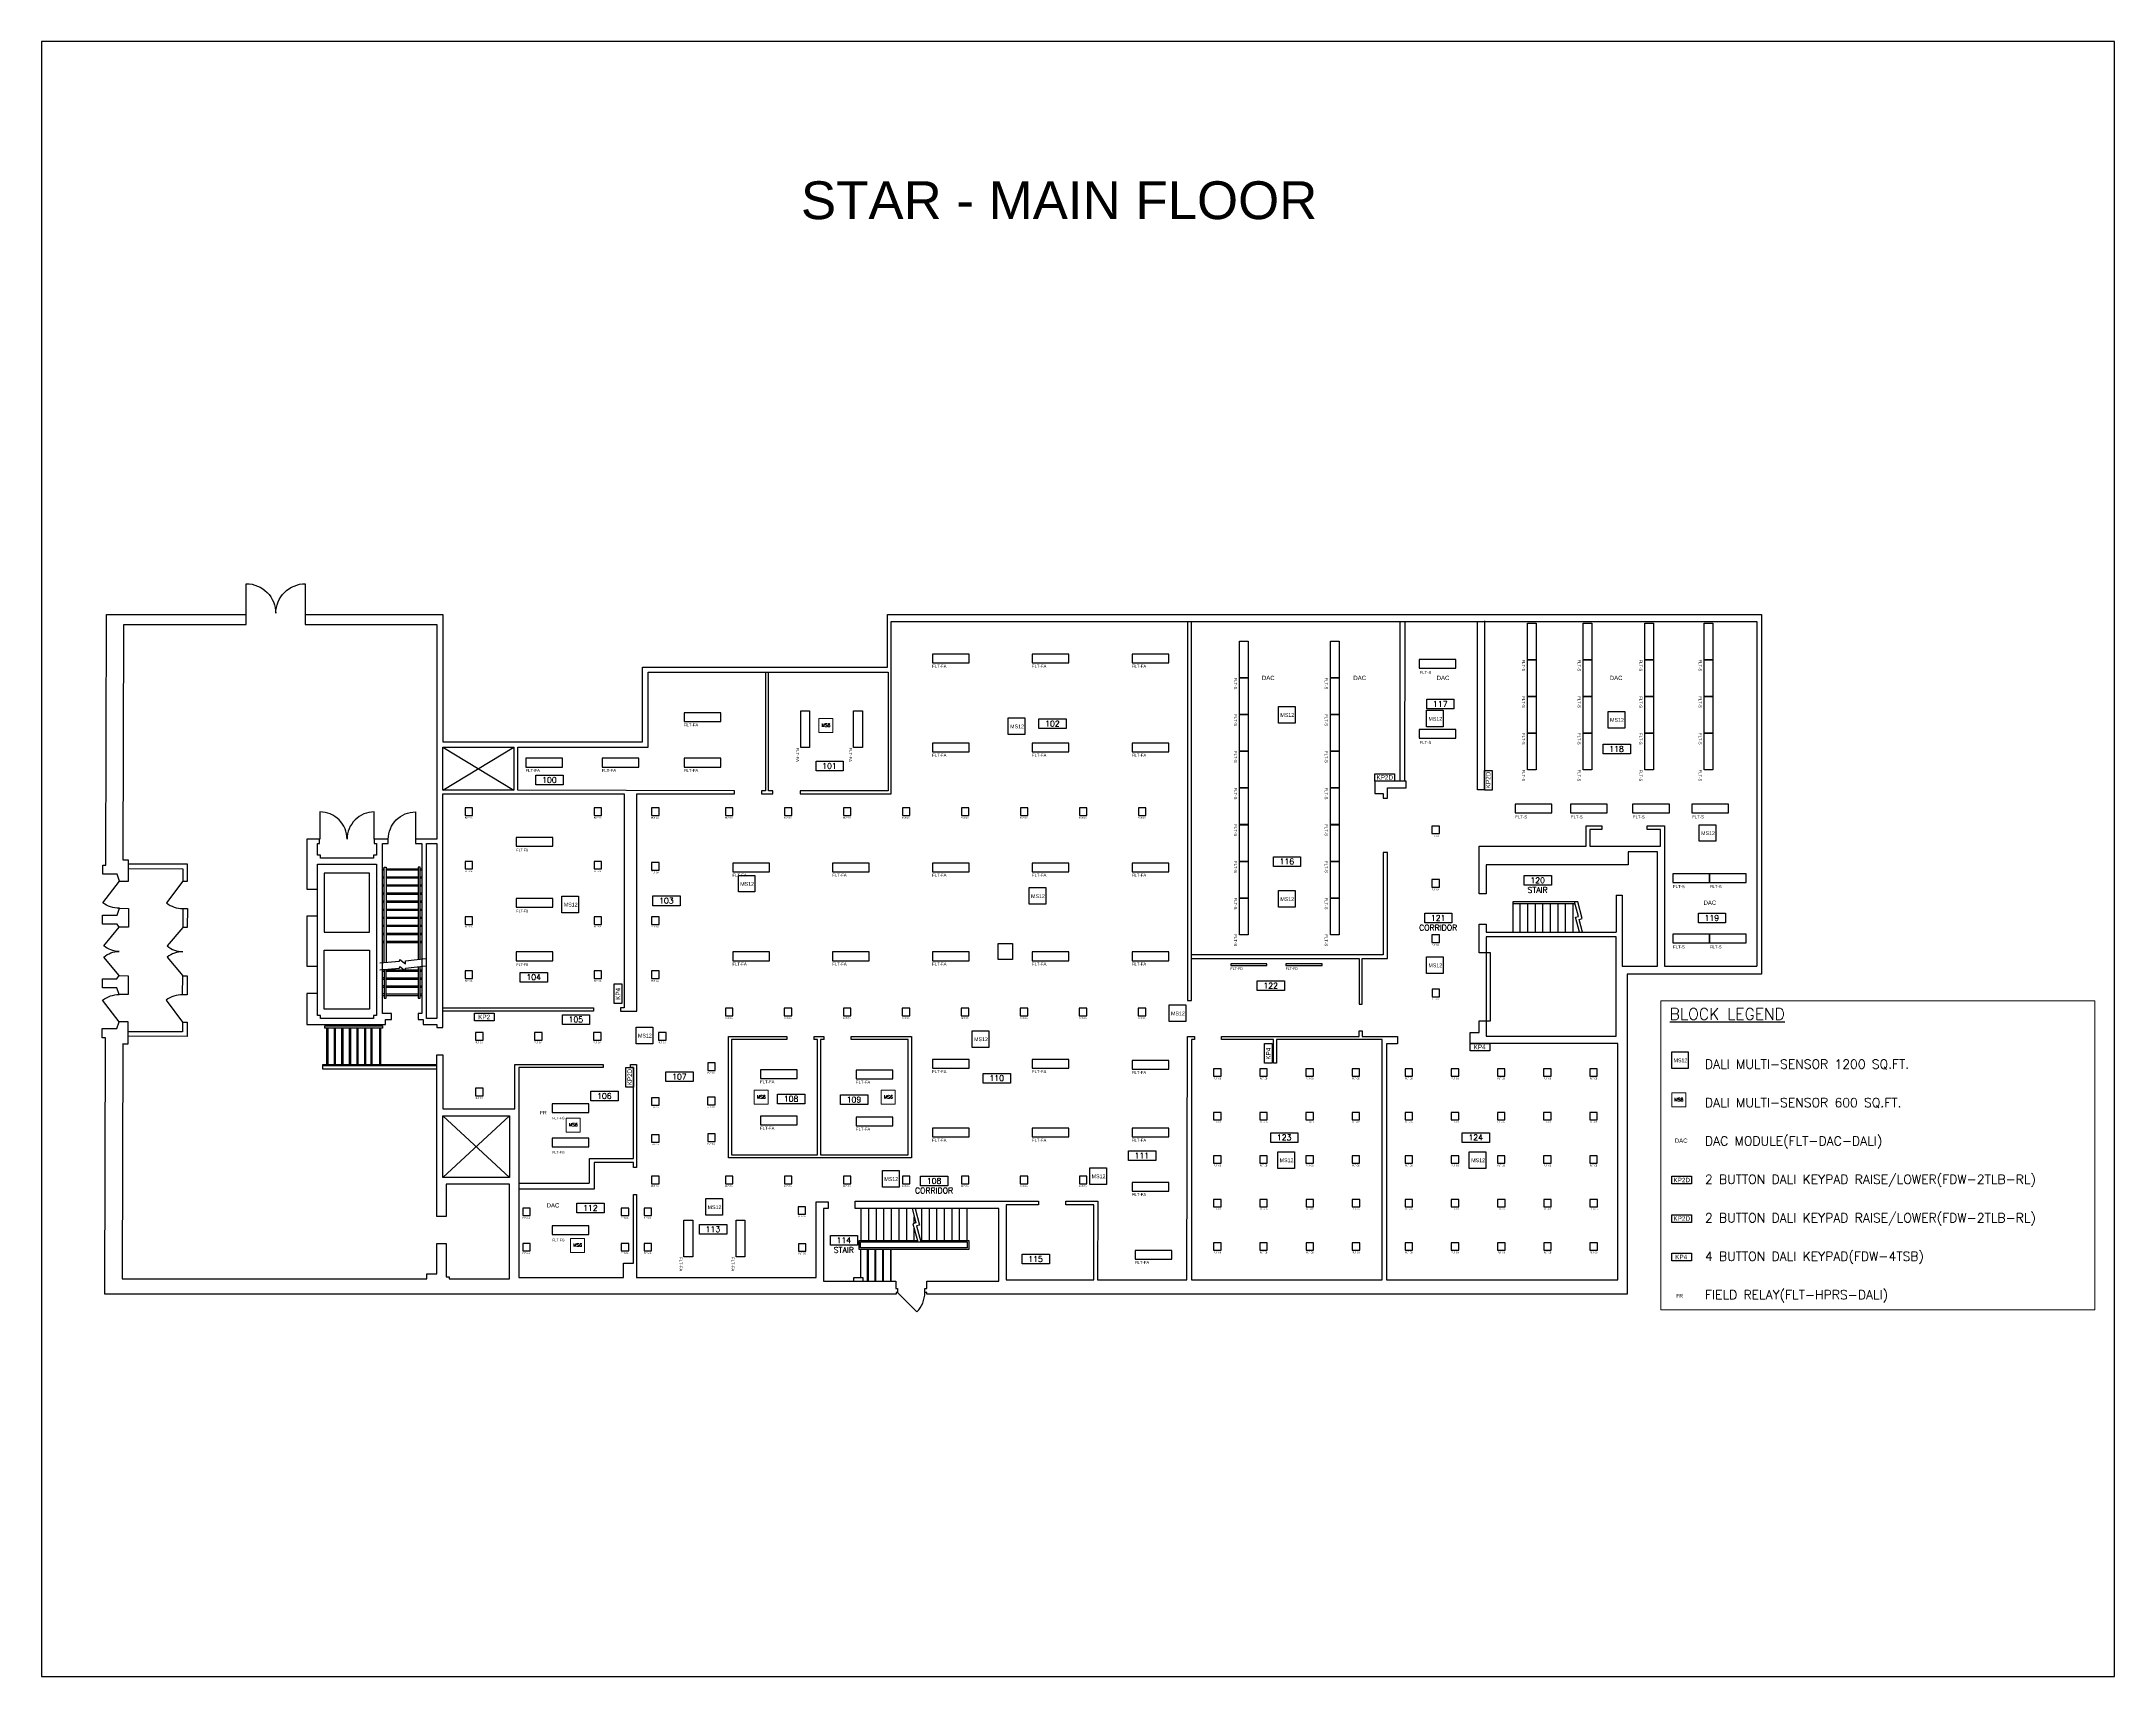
# Model space of a CAD drawing. Header units: feet. Extents: x 0 to 2742, y 0 to 2162.
import ezdxf
from ezdxf.enums import TextEntityAlignment as Align

# ---------------------------------------------------------------- set-up
doc = ezdxf.new("R2010")
doc.units = ezdxf.units.FT
doc.header["$MEASUREMENT"] = 0
doc.set_wipeout_variables(frame=1)
doc.layers.get('0').update_dxf_attribs({"color": 255})
for name, color, linetype in [('FLT-Fixtures', 3, 'Continuous'), ('FLT-Peripheral-Devices', 6, 'Continuous'), ('FLT-TEXT', 7, 'Continuous'), ('NOTE', 2, 'Continuous')]:
    doc.layers.add(name, color=color, linetype=linetype)
doc.styles.add('RGVTXT', font='simplex.shx', dxfattribs={"height": 9})
doc.styles.add('SET200', font='romans.shx', dxfattribs={"height": 200})
doc.styles.add('SIMPLEX', font='simplex.shx')
doc.styles.get("Standard").update_dxf_attribs({"font": 'arial.ttf'})

# ---------------------------------------------------------------- blocks, each defined once
blk = doc.blocks.new('AN')
for p, q in [((0, 0), (0, 12.8)), ((0, 12.8), (36, 12.8)), ((36, 0), (0, 0)), ((36, 12.8), (36, 0))]:
    blk.add_line(p, q)
at = {"style": 'SET200'}
for p in [(17.8, 2.8), (17.8, -10)]:
    blk.add_attdef('AREA', text='', height=7.49, dxfattribs=at).set_placement(p, align=Align.CENTER)
blk = doc.blocks.new('FLT-FA')
at = {"layer": 'FLT-Fixtures'}
blk.add_lwpolyline([(0, 0), (48.5, 0), (48.5, 11.5), (0, 11.5)], close=True, dxfattribs=at)
blk.add_attdef('FLT-FA', (-0.3, -6.4), '', height=4, dxfattribs=at)
blk = doc.blocks.new('FLT-CA')
at = {"layer": 'FLT-Fixtures'}
blk.add_lwpolyline([(0, 0), (9.9, 0), (9.9, 10), (0, 10)], close=True, dxfattribs=at)
blk.add_attdef('FLT-CA', (-0.3, -4.1), '', height=2, dxfattribs=at)
blk = doc.blocks.new('FLT-CB')
at = {"layer": 'FLT-Fixtures'}
blk.add_lwpolyline([(0, 0), (9.9, 0), (9.9, 9.8), (0, 9.8)], close=True, dxfattribs=at)
blk.add_attdef('FLT-CB', (0.2, -3.9), '', height=2, dxfattribs=at)
blk = doc.blocks.new('FLT-FB')
at = {"layer": 'FLT-Fixtures'}
blk.add_lwpolyline([(0, 0), (48.5, 0), (48.5, 11.5), (0, 11.5)], close=True, dxfattribs=at)
blk.add_attdef('FLT-FB', (0.4, -6.9), '', height=3.33, dxfattribs=at)
blk = doc.blocks.new('FLT-FG-DUMMY')
at = {"layer": 'FLT-Fixtures'}
blk.add_lwpolyline([(0, 0), (48.5, 0), (48.5, 11.5), (0, 11.5)], close=True, dxfattribs=at)
blk.add_attdef('FLT-FG', (0.1, -8.9), '', height=3.33, dxfattribs=at)
blk = doc.blocks.new('FLT-S-DUMMY')
at = {"layer": 'FLT-Fixtures'}
blk.add_lwpolyline([(0, 0), (48.5, 0), (48.5, 11.5), (0, 11.5)], close=True, dxfattribs=at)
blk.add_attdef('FLT-S', (0.4, -7.4), '', height=4, dxfattribs=at)
blk = doc.blocks.new('FLT-FD')
at = {"layer": 'FLT-Fixtures'}
blk.add_lwpolyline([(0, 0), (48, 0), (48, 2), (0, 2)], close=True, dxfattribs=at)
blk.add_attdef('FLT-FD', (-0.2, -5.9), '', height=3.33, dxfattribs=at)
blk = doc.blocks.new('FLT- KP4')
at = {"layer": 'FLT-Peripheral-Devices'}
blk.add_lwpolyline([(0, 10), (26, 10), (26, 0), (0, 0)], close=True, dxfattribs=at)
blk.add_text('KP4', height=6.01, dxfattribs=at).set_placement((4.7, 2.1))
blk = doc.blocks.new('FLT-KP2')
at = {"layer": 'FLT-Peripheral-Devices'}
blk.add_lwpolyline([(0, 10), (26, 10), (26, 0), (0, 0)], close=True, dxfattribs=at)
blk.add_text('KP2', height=6.01, dxfattribs=at).set_placement((5, 2.1))
blk = doc.blocks.new('FLT-MS12')
at = {"layer": 'FLT-Peripheral-Devices'}
blk.add_lwpolyline([(0, 22), (22, 22), (22, 0), (0, 0)], close=True, dxfattribs=at)
at = {"layer": 'FLT-Peripheral-Devices', "insert": (2.5, 13.2), "char_height": 5, "attachment_point": 1}
blk.add_mtext('MS12', dxfattribs=at)
blk = doc.blocks.new('FLT-MS6')
at = {"layer": 'FLT-Peripheral-Devices', "lineweight": 0}
blk.add_lwpolyline([(0, 0), (18.6, 0), (18.6, 18.6), (0, 18.6)], close=True, dxfattribs=at)
at = {"layer": 'FLT-Peripheral-Devices', "insert": (3.6, 11.9), "char_height": 4.27, "attachment_point": 1, "style": 'SIMPLEX'}
blk.add_mtext('MS6', dxfattribs=at)
blk = doc.blocks.new('FLT-DAC')
blk.add_wipeout([(0, 12.8), (23.3, 12.8), (23.3, 0), (0, 0)]).dxf.layer = 'FLT-Fixtures'
at = {"layer": 'FLT-Fixtures', "insert": (4.1, 9.2), "char_height": 5.72, "attachment_point": 1, "bg_fill": 2}
blk.add_mtext('DAC', dxfattribs=at)
blk = doc.blocks.new('FLT-KP2LD')
at = {"layer": 'FLT-Peripheral-Devices'}
blk.add_lwpolyline([(0, 10), (26, 10), (26, 0), (0, 0)], close=True, dxfattribs=at)
blk.add_text('KP2D', height=6.01, dxfattribs=at).set_placement((2.3, 2.1))
blk = doc.blocks.new('FLT-FR')
blk.add_wipeout([(0, 10), (19, 10), (19, 0), (0, 0)])
at = {"insert": (6.1, 7.1), "char_height": 4.72, "attachment_point": 1, "bg_fill": 2}
blk.add_mtext('FR', dxfattribs=at)

msp = doc.modelspace()

# ---------------------------------------------------------------- linework, layer by layer
for p, q in [((1796.2, 1395), (1796.2, 1183.6)), ((1803.2, 1183.6), (1803.4, 1395)), ((531, 1228.6), (624.8, 1171.6)), ((531, 1171.6), (624.8, 1228.6)), ((451, 1068), (453, 1068)), ((451, 1066.5), (453, 1066.5)), ((451, 1057.3), (453, 1057.3)), ((451, 1055.8), (453, 1055.8)), ((451, 1046.7), (453, 1046.7)), ((451, 1045.2), (453, 1045.2)), ((456, 1068), (498, 1068)), ((456, 1066.5), (498, 1066.5)), ((456, 1057.4), (498, 1057.4)), ((456, 1055.8), (498, 1055.8)), ((456, 1046.7), (498, 1046.7)), ((456, 1045.2), (498, 1045.2)), ((501, 1068), (503, 1068)), ((501, 1066.5), (503, 1066.5)), ((501, 1057.3), (503, 1057.3)), ((501, 1055.8), (503, 1055.8)), ((501, 1046.7), (503, 1046.7)), ((501, 1045.2), (503, 1045.2)), ((187, 1015.3), (186.9, 990.3)), ((451, 1036), (453, 1036)), ((451, 1034.5), (453, 1034.5)), ((451, 1025.3), (453, 1025.3)), ((451, 1023.8), (453, 1023.8)), ((451, 1014.7), (453, 1014.7)), ((456, 1036.1), (498, 1036.1)), ((456, 1034.5), (498, 1034.5)), ((456, 1025.3), (498, 1025.3)), ((456, 1023.8), (498, 1023.8)), ((456, 1014.7), (498, 1014.7)), ((501, 1036), (503, 1036)), ((501, 1034.5), (503, 1034.5)), ((501, 1025.3), (503, 1025.3)), ((501, 1023.8), (503, 1023.8)), ((501, 1014.7), (503, 1014.7)), ((1945.7, 1022.1), (2028, 1022.1)), ((1955.7, 984.1), (1955.7, 1022.1)), ((1965.7, 984.1), (1965.7, 1022.1)), ((1975.7, 984.1), (1975.7, 1022.1)), ((1985.7, 984.1), (1985.7, 1022.1)), ((1995.7, 984.1), (1995.7, 1022.1)), ((2005.7, 984.1), (2005.7, 1022.1)), ((2015.7, 984.1), (2015.7, 1022.1)), ((2025.7, 984.1), (2025.7, 1022.1)), ((2082.7, 1033.1), (2082.7, 984.1)), ((451, 1013.2), (453, 1013.2)), ((451, 1004), (453, 1004)), ((451, 1002.5), (453, 1002.5)), ((451, 993.3), (453, 993.3)), ((451, 991.8), (453, 991.8)), ((456, 1013.2), (498, 1013.2)), ((456, 1004), (498, 1004)), ((456, 1002.5), (498, 1002.5)), ((456, 993.3), (498, 993.3)), ((456, 991.8), (498, 991.8)), ((501, 1013.2), (503, 1013.2)), ((501, 1004), (503, 1004)), ((501, 1002.5), (503, 1002.5)), ((501, 993.3), (503, 993.3)), ((501, 991.8), (503, 991.8)), ((451, 982.7), (453, 982.7)), ((451, 981.2), (453, 981.2)), ((451, 972), (453, 972)), ((451, 970.5), (453, 970.5)), ((456, 982.7), (498, 982.7)), ((456, 981.2), (498, 981.2)), ((456, 972), (498, 972)), ((456, 970.5), (498, 970.5)), ((501, 982.7), (503, 982.7)), ((501, 981.2), (503, 981.2)), ((501, 972), (503, 972)), ((501, 970.5), (503, 970.5)), ((453, 934.4), (451, 934.4)), ((451, 932.5), (453, 932.5)), ((456, 934.4), (479.5, 934.4)), ((456, 932.5), (498, 932.5)), ((481.4, 934.4), (498, 934.4)), ((501, 934.4), (503, 934.4)), ((501, 932.5), (503, 932.5)), ((453, 923.7), (451, 923.7)), ((451, 921.8), (453, 921.8)), ((453, 913.1), (451, 913.1)), ((451, 911.2), (453, 911.2)), ((456, 923.7), (498, 923.7)), ((456, 921.8), (498, 921.8)), ((456, 913.1), (498, 913.1)), ((456, 911.2), (498, 911.2)), ((501, 923.7), (503, 923.7)), ((501, 921.8), (503, 921.8)), ((501, 913.1), (503, 913.1)), ((501, 911.2), (503, 911.2)), ((453, 902.5), (451, 902.5)), ((451, 900.5), (453, 900.5)), ((456, 902.5), (498, 902.5)), ((456, 900.5), (498, 900.5)), ((501, 902.5), (503, 902.5)), ((501, 900.5), (503, 900.5)), ((377, 862.1), (377, 860.1)), ((377, 857.1), (377, 809.1)), ((378.5, 862.1), (378.5, 860.1)), ((378.5, 857.1), (378.5, 809.1)), ((387, 862.1), (387, 860.1)), ((387, 857.1), (387, 809.1)), ((388.5, 862.1), (388.5, 860.1)), ((388.5, 857.1), (388.5, 809.1)), ((397, 862.1), (397, 860.1)), ((397, 857.1), (397, 809.1)), ((398.5, 862.1), (398.5, 860.1)), ((398.5, 857.1), (398.5, 809.1)), ((407, 862.1), (407, 860.1)), ((407, 857.1), (407, 809.1)), ((408.5, 862.1), (408.5, 860.1)), ((408.5, 857.1), (408.5, 809.1)), ((417, 862.1), (417, 860.1)), ((417, 857.1), (417, 809.1)), ((418.5, 862.1), (418.5, 860.1)), ((418.5, 857.1), (418.5, 809.1)), ((427, 862.1), (427, 860.1)), ((427, 857.1), (427, 809.1)), ((428.5, 862.1), (428.5, 860.1)), ((428.5, 857.1), (428.5, 809.1)), ((435.5, 862.1), (435.5, 860.1)), ((435.5, 857.1), (435.5, 809.1)), ((437, 862.1), (437, 860.1)), ((437, 857.1), (437, 809.1)), ((447, 862.1), (447, 860.1)), ((447, 857.1), (447, 809.1)), ((448.5, 862.1), (448.5, 860.1)), ((448.5, 857.1), (448.5, 809.1)), ((619, 741.3), (531, 659.8)), ((531, 741.3), (619, 659.8)), ((631.2, 652.3), (724.3, 652.3)), ((1084.2, 576.6), (1084.2, 618.6)), ((1094.2, 576.6), (1094.2, 618.6)), ((1104.2, 576.6), (1104.2, 618.6)), ((1114.2, 576.6), (1114.2, 618.6)), ((1124.2, 576.6), (1124.2, 618.6)), ((1134.2, 576.6), (1134.2, 618.6)), ((1144.2, 576.6), (1144.2, 618.6)), ((1154.2, 599.1), (1154.2, 607.6)), ((1164.2, 576.6), (1164.2, 618.6)), ((1174.2, 576.6), (1174.2, 618.6)), ((1184.2, 576.6), (1184.2, 618.6)), ((1194.2, 576.6), (1194.2, 618.6)), ((1204.2, 576.6), (1204.2, 618.6)), ((1214.2, 576.6), (1214.2, 618.6)), ((1224.2, 576.6), (1224.2, 618.6)), ((1154.2, 576.6), (1154.2, 592.2)), ((1083.2, 564.6), (1083.2, 527.6)), ((1092.4, 522.6), (1092.4, 564.6)), ((1093.2, 564.6), (1093.2, 522.6)), ((1102.6, 522.6), (1102.6, 564.6)), ((1103.2, 564.6), (1103.2, 522.6)), ((1112.8, 522.6), (1112.8, 564.6)), ((1113.2, 564.6), (1113.2, 522.6)), ((1123, 564.6), (1123, 522.6)), ((1123.2, 564.6), (1123.2, 522.6))]:
    msp.add_line(p, q)
for points in [[(0, 0), (2741.6, 0), (2741.6, 2161.6), (0, 2161.6)], [(531, 1228.6), (624.8, 1228.6), (624.8, 1171.6), (531, 1171.6)], [(1774.3, 1167.6), (1774.3, 1161.2), (1780.2, 1161.2), (1780.2, 1175.1), (1804.7, 1175.1), (1804.7, 1183.6), (1763.2, 1183.6), (1763.2, 1167.6)], [(509, 870.1), (509, 1101.1), (523, 1101.1), (523, 870.1)], [(369, 870.1), (369, 874.1), (365, 874.1), (365, 1074.1), (443, 1074.1), (443, 874.1), (439, 874.1), (439, 870.1)], [(374, 1062.1), (374, 984.1), (434, 984.1), (434, 1062.1)], [(374, 882.1), (374, 960.1), (434, 960.1), (434, 882.1)], [(1265.4, 969), (1284.2, 969), (1284.2, 947.8), (1265.4, 947.8)], [(2082.7, 978.1), (1910.7, 978.1), (1910.7, 846.6), (2082.7, 846.6)], [(374.6, 860.1), (451, 860.1), (451, 857.1), (374.6, 857.1)], [(531, 741.3), (619, 741.3), (619, 659.8), (531, 659.8)], [(1083.2, 566.6), (1083.2, 574.6), (1224.2, 574.6), (1224.2, 566.6)]]:
    msp.add_lwpolyline(points, close=True)
for points in [[(102.8, 926.6), (114.8, 926.5), (114.7, 901.5), (102.7, 901.6), (99.7, 910.6), (80.7, 910.6), (80.7, 922.6), (99.7, 922.6), (102.8, 926.6), (82.3, 951.2, -0.175521), (102.8, 958.6, -0.175521), (82.4, 966), (102.9, 990.6), (99.9, 994.6), (80.9, 994.6), (80.9, 1006.6), (99.9, 1006.6), (103, 1015.6, -0.163836), (81.2, 1022.9), (103.1, 1051.6), (115.1, 1051.5), (115.2, 1079.4), (108.1, 1079.4), (108.9, 1390.7), (270.9, 1390.7), (270.9, 1444.7, -0.414214), (309.9, 1405.7, -0.414214), (348.9, 1444.7), (348.9, 1390.7), (523, 1390.7), (523, 1107.1), (494.7, 1107.1)], [(440.2, 1107.1), (440.2, 1143.1, 0.414214), (404.2, 1107.1, 0.414214), (368.2, 1143.1), (368.2, 1107.1)], [(115.1, 1068.2), (187.1, 1068), (187.1, 1051.3), (165.2, 1022.7, 0.163836), (187, 1015.3), (193, 1015.3), (192.9, 990.3), (186.9, 990.3), (166.4, 965.8, 0.175521), (186.8, 958.3, 0.175521), (166.3, 951), (186.8, 926.3)], [(186.7, 901.3), (186.8, 926.3), (192.8, 926.3), (192.7, 901.3), (186.7, 901.3, 0.163836), (164.9, 894.1), (186.6, 865.3), (192.6, 865.3), (192.6, 846.2), (114.6, 846.4)], [(107, 836.4), (114.5, 836.4), (114.6, 865.5), (102.6, 865.6), (80.9, 894.3, -0.163836), (102.7, 901.6)], [(1132.2, 507.6), (1157.7, 482.1, 0.198912), (1168.2, 507.6)]]:
    msp.add_lwpolyline(points, format="xyb")
for points in [[(103.1, 1051.6), (100.1, 1060.6), (81.1, 1060.6), (81.1, 1072.6), (85.1, 1072.6), (86, 1404.2), (270.9, 1404.2)], [(348.9, 1404.2), (531, 1404.2), (531, 1235.6), (794.7, 1235.6)], [(1515.8, 1395), (1515.8, 893.6), (1520.8, 893.6), (1520.8, 1395)], [(1908.3, 1395.5), (1908.3, 1172.1), (1899.3, 1172.1), (1899.3, 1395)], [(957.7, 1327.6), (957.7, 1171.1), (952.3, 1171.1), (952.3, 1167.1), (967.2, 1167.1), (967.2, 1171.1), (961.7, 1171.1), (961.7, 1327.6)], [(458.7, 1107.1), (439.8, 1107.1), (439.8, 1101.1), (443, 1101.1), (443, 1086.1), (439, 1086.1), (439, 1082.1), (369, 1082.1), (369, 1086.1), (365, 1086.1), (365, 1101.1), (367.8, 1101.1), (367.8, 1107.1), (351, 1107.1), (351, 1041.1), (365, 1041.1)], [(187.1, 1051.3), (193.1, 1051.3), (193.1, 1074), (115.1, 1074.2)], [(453, 944), (453, 1070), (456, 1070), (456, 944.3)], [(501, 948.3), (501, 1070), (498, 1070), (498, 947.9)], [(1520.8, 949.1), (1742.6, 949.1), (1742.6, 889.1), (1746.6, 889.1), (1746.6, 949.1), (1780.2, 949.1), (1780.2, 1089.2), (1774.3, 1089.2), (1774.3, 954.1), (1520.8, 954.1)], [(103, 1015.6), (115, 1015.5), (114.9, 990.5), (102.9, 990.6)], [(2038.1, 984.1), (2033.6, 1001), (2037.5, 1002), (2031.6, 1024.1), (1945.7, 1024.1), (1945.7, 984.1)], [(2034, 984.1), (2028.7, 1003.8), (2032.6, 1004.8), (2027.4, 1024.1)], [(365, 1005.1), (351, 1005.1), (351, 939.1), (365, 939.1)], [(1901.2, 994.6), (1910.7, 994.6), (1910.7, 984.1), (2082.7, 984.1)], [(447.6, 943.6), (473.6, 945.8), (473.8, 948), (481.3, 942.4), (481.5, 946.1), (508.2, 949.1)], [(447.6, 934.2), (473.6, 936.4), (473.8, 938.6), (481.3, 933), (481.5, 936.7), (508.2, 939.7)], [(453, 934.6), (453, 896.9), (456, 896.9), (456, 934.9)], [(498, 938.6), (498, 897), (501, 897), (501, 938.9)], [(531, 884.2), (729.9, 884.2), (729.9, 879.6), (531, 879.6)], [(186.6, 865.3), (186.6, 852.2), (114.6, 852.4)], [(1035.1, 842), (1030.3, 842), (1030.3, 689.6), (1146.4, 689.6), (1146.4, 842), (1070.8, 842), (1070.8, 846), (1150.4, 846), (1150.4, 685.6), (908.5, 685.6), (908.5, 846), (985.6, 846), (985.6, 842), (912.6, 842)], [(981.1, 842), (912.5, 842), (912.5, 689.6), (1026.3, 689.6), (1026.3, 842), (1021.6, 842)], [(1035.1, 842.2), (1035.1, 845.8), (1021.6, 845.8), (1021.6, 842.2)], [(1515.9, 842), (1515.8, 842)], [(523, 803.1), (371.9, 803.1), (371.9, 809.1), (523, 809.1)], [(371.9, 808), (523, 808)], [(1151.3, 618.6), (1156.4, 599.6), (1152.5, 598.6), (1159, 574.6)], [(1155.5, 618.6), (1161.3, 596.8), (1157.4, 595.8), (1163.1, 574.6)], [(1162.6, 576.6), (1226.2, 576.6), (1226.2, 564.6), (1081.2, 564.6), (1081.2, 576.6), (1158.4, 576.6)], [(1074.2, 522.6), (1074.2, 527.6), (1086.2, 527.6), (1086.2, 522.6)]]:
    msp.add_lwpolyline(points)

# ---------------------------------------------------------------- block references
ref = msp.add_blockref('AN', (1832, 1279.3))
ref.add_attrib('AREA', '117', dxfattribs={"height": 7.49, "style": 'SET200'}).set_placement((1849.8, 1282.1), align=Align.CENTER)
ref = msp.add_blockref('AN', (1319.1, 1253.2))
ref.add_attrib('AREA', '102', dxfattribs={"height": 7.49, "style": 'SET200'}).set_placement((1336.9, 1256), align=Align.CENTER)
ref = msp.add_blockref('AN', (1024.3, 1197.2))
ref.add_attrib('AREA', '101', dxfattribs={"height": 7.49, "style": 'SET200'}).set_placement((1042.1, 1200), align=Align.CENTER)
ref = msp.add_blockref('AN', (2065.3, 1219.7))
ref.add_attrib('AREA', '118', dxfattribs={"height": 7.49, "style": 'SET200'}).set_placement((2083, 1222.5), align=Align.CENTER)
ref = msp.add_blockref('AN', (653.9, 1178.7))
ref.add_attrib('AREA', '100', dxfattribs={"height": 7.49, "style": 'SET200'}).set_placement((671.7, 1181.5), align=Align.CENTER)
ref = msp.add_blockref('AN', (1629.2, 1071))
ref.add_attrib('AREA', '116', dxfattribs={"height": 7.49, "style": 'SET200'}).set_placement((1647, 1073.8), align=Align.CENTER)
ref = msp.add_blockref('AN', (1960.8, 1046.1))
ref.add_attrib('AREA', '120', dxfattribs={"height": 7.49, "style": 'SET200'}).set_placement((1978.6, 1048.9), align=Align.CENTER)
ref.add_attrib('AREA', 'STAIR', dxfattribs={"height": 7.49, "style": 'SET200'}).set_placement((1978.6, 1036.1), align=Align.CENTER)
ref = msp.add_blockref('AN', (808.6, 1019.1))
ref.add_attrib('AREA', '103', dxfattribs={"height": 7.49, "style": 'SET200'}).set_placement((826.4, 1021.9), align=Align.CENTER)
ref = msp.add_blockref('AN', (1829.3, 996.3))
ref.add_attrib('AREA', '121', dxfattribs={"height": 7.49, "style": 'SET200'}).set_placement((1847.1, 999.1), align=Align.CENTER)
ref.add_attrib('AREA', 'CORRIDOR', dxfattribs={"height": 7.49, "style": 'SET200'}).set_placement((1847.1, 986.3), align=Align.CENTER)
ref = msp.add_blockref('AN', (2191.2, 996.3))
ref.add_attrib('AREA', '119', dxfattribs={"height": 7.49, "style": 'SET200'}).set_placement((2209, 999.1), align=Align.CENTER)
ref = msp.add_blockref('AN', (633.1, 918.1))
ref.add_attrib('AREA', '104', dxfattribs={"height": 7.49, "style": 'SET200'}).set_placement((650.9, 920.9), align=Align.CENTER)
ref = msp.add_blockref('AN', (1607.8, 906.9))
ref.add_attrib('AREA', '122', dxfattribs={"height": 7.49, "style": 'SET200'}).set_placement((1625.6, 909.7), align=Align.CENTER)
ref = msp.add_blockref('AN', (688.9, 862.1))
ref.add_attrib('AREA', '105', dxfattribs={"height": 7.49, "style": 'SET200'}).set_placement((706.7, 864.9), align=Align.CENTER)
ref = msp.add_blockref('AN', (825.9, 786.6))
ref.add_attrib('AREA', '107', dxfattribs={"height": 7.49, "style": 'SET200'}).set_placement((843.7, 789.4), align=Align.CENTER)
ref = msp.add_blockref('AN', (1245.5, 784.6))
ref.add_attrib('AREA', '110', dxfattribs={"height": 7.49, "style": 'SET200'}).set_placement((1263.3, 787.4), align=Align.CENTER)
ref = msp.add_blockref('AN', (726.6, 760.9))
ref.add_attrib('AREA', '106', dxfattribs={"height": 7.49, "style": 'SET200'}).set_placement((744.4, 763.7), align=Align.CENTER)
ref = msp.add_blockref('AN', (973.5, 757.2))
ref.add_attrib('AREA', '108', dxfattribs={"height": 7.49, "style": 'SET200'}).set_placement((991.3, 760), align=Align.CENTER)
ref = msp.add_blockref('AN', (1056.7, 756.2))
ref.add_attrib('AREA', '109', dxfattribs={"height": 7.49, "style": 'SET200'}).set_placement((1074.5, 759), align=Align.CENTER)
ref = msp.add_blockref('AN', (1625.6, 706.1))
ref.add_attrib('AREA', '123', dxfattribs={"height": 7.49, "style": 'SET200'}).set_placement((1643.4, 708.9), align=Align.CENTER)
ref = msp.add_blockref('AN', (1878.9, 706.1))
ref.add_attrib('AREA', '124', dxfattribs={"height": 7.49, "style": 'SET200'}).set_placement((1896.7, 708.9), align=Align.CENTER)
ref = msp.add_blockref('AN', (1437.5, 682.2))
ref.add_attrib('AREA', '111', dxfattribs={"height": 7.49, "style": 'SET200'}).set_placement((1455.2, 685), align=Align.CENTER)
ref = msp.add_blockref('AN', (1162.6, 648.7))
ref.add_attrib('AREA', '108', dxfattribs={"height": 7.49, "style": 'SET200'}).set_placement((1180.4, 651.5), align=Align.CENTER)
ref.add_attrib('AREA', 'CORRIDOR', dxfattribs={"height": 7.49, "style": 'SET200'}).set_placement((1180.4, 638.8), align=Align.CENTER)
ref = msp.add_blockref('AN', (708.1, 613))
ref.add_attrib('AREA', '112', dxfattribs={"height": 7.49, "style": 'SET200'}).set_placement((725.9, 615.8), align=Align.CENTER)
ref = msp.add_blockref('AN', (870.2, 584.8))
ref.add_attrib('AREA', '113', dxfattribs={"height": 7.49, "style": 'SET200'}).set_placement((888, 587.6), align=Align.CENTER)
ref = msp.add_blockref('AN', (1043.3, 570.1))
ref.add_attrib('AREA', '114', dxfattribs={"height": 7.49, "style": 'SET200'}).set_placement((1061.1, 572.9), align=Align.CENTER)
ref.add_attrib('AREA', 'STAIR', dxfattribs={"height": 7.49, "style": 'SET200'}).set_placement((1061.1, 560.2), align=Align.CENTER)
ref = msp.add_blockref('AN', (1296.9, 545.4))
ref.add_attrib('AREA', '115', dxfattribs={"height": 7.49, "style": 'SET200'}).set_placement((1314.7, 548.2), align=Align.CENTER)
at = {"layer": 'FLT-Fixtures'}
ref = msp.add_blockref('FLT-S-DUMMY', (1965.4, 1344.2), dxfattribs=dict(at, xscale=-1, rotation=270))
ref.add_attrib('FLT-S', 'FLT-S', (1958, 1344.5), dxfattribs={"height": 4, "rotation": 270})
ref = msp.add_blockref('FLT-S-DUMMY', (2038.9, 1344.2), dxfattribs=dict(at, xscale=-1, rotation=270))
ref.add_attrib('FLT-S', 'FLT-S', (2031.5, 1344.5), dxfattribs={"height": 4, "rotation": 270})
ref = msp.add_blockref('FLT-S-DUMMY', (2120.4, 1344.2), dxfattribs=dict(at, xscale=-1, rotation=270))
ref.add_attrib('FLT-S', 'FLT-S', (2113, 1344.5), dxfattribs={"height": 4, "rotation": 270})
ref = msp.add_blockref('FLT-S-DUMMY', (2199, 1344.2), dxfattribs=dict(at, xscale=-1, rotation=270))
ref.add_attrib('FLT-S', 'FLT-S', (2191.6, 1344.5), dxfattribs={"height": 4, "rotation": 270})
for name, p, values in [('FLT-FA', (1178.2, 1340), {'FLT-FA': 'FLT-FA'}), ('FLT-FA', (1310.3, 1340), {'FLT-FA': 'FLT-FA'}), ('FLT-FA', (1442.3, 1340), {'FLT-FA': 'FLT-FA'}), ('FLT-S-DUMMY', (1822.1, 1332.9), {'FLT-S': 'FLT-S'}), ('FLT-FA', (849.9, 1262.5), {'FLT-FA': 'FLT-FA'}), ('FLT-FA', (1178.2, 1222.4), {'FLT-FA': 'FLT-FA'}), ('FLT-FA', (1310.3, 1222.4), {'FLT-FA': 'FLT-FA'}), ('FLT-FA', (1442.3, 1222.4), {'FLT-FA': 'FLT-FA'}), ('FLT-S-DUMMY', (1822.1, 1240.4), {'FLT-S': 'FLT-S'}), ('FLT-FA', (640.5, 1202.4), {'FLT-FA': 'FLT-FA'}), ('FLT-FA', (741.3, 1202.4), {'FLT-FA': 'FLT-FA'}), ('FLT-FA', (849.9, 1202.4), {'FLT-FA': 'FLT-FA'}), ('FLT-S-DUMMY', (1948.8, 1141.9), {'FLT-S': 'FLT-S'}), ('FLT-S-DUMMY', (2022.3, 1141.9), {'FLT-S': 'FLT-S'}), ('FLT-S-DUMMY', (2104.3, 1141.9), {'FLT-S': 'FLT-S'}), ('FLT-S-DUMMY', (2182.6, 1141.9), {'FLT-S': 'FLT-S'}), ('FLT-CA', (560.3, 1138.4), {'FLT-CA': 'FLT-CA'}), ('FLT-CA', (730.9, 1138.4), {'FLT-CA': 'FLT-CA'}), ('FLT-CA', (806.8, 1138.4), {'FLT-CA': 'FLT-CA'}), ('FLT-CA', (904.5, 1138.4), {'FLT-CA': 'FLT-CA'}), ('FLT-CA', (982.5, 1138.4), {'FLT-CA': 'FLT-CA'}), ('FLT-CA', (1060.6, 1138.4), {'FLT-CA': 'FLT-CA'}), ('FLT-CA', (1138.5, 1138.4), {'FLT-CA': 'FLT-CA'}), ('FLT-CA', (1216.5, 1138.4), {'FLT-CA': 'FLT-CA'}), ('FLT-CA', (1294.6, 1138.4), {'FLT-CA': 'FLT-CA'}), ('FLT-CA', (1372.6, 1138.4), {'FLT-CA': 'FLT-CA'}), ('FLT-CA', (1450.6, 1138.4), {'FLT-CA': 'FLT-CA'}), ('FLT-CA', (1838.9, 1114.4), {'FLT-CA': 'FLT-CA'}), ('FLT-FB', (627.7, 1097.9), {'FLT-FB': 'FLT-FB'}), ('FLT-CA', (560.3, 1067.6), {'FLT-CA': 'FLT-CA'}), ('FLT-CA', (730.8, 1067.6), {'FLT-CA': 'FLT-CA'}), ('FLT-CA', (806.9, 1066), {'FLT-CA': 'FLT-CA'}), ('FLT-FA', (914.1, 1064), {'FLT-FA': 'FLT-FA'}), ('FLT-FA', (1046.2, 1064), {'FLT-FA': 'FLT-FA'}), ('FLT-FA', (1178.2, 1064), {'FLT-FA': 'FLT-FA'}), ('FLT-FA', (1310.3, 1064), {'FLT-FA': 'FLT-FA'}), ('FLT-FA', (1442.3, 1064), {'FLT-FA': 'FLT-FA'}), ('FLT-CA', (1838.9, 1043.6), {'FLT-CA': 'FLT-CA'}), ('FLT-S-DUMMY', (2157.4, 1049.7), {'FLT-S': 'FLT-S'}), ('FLT-S-DUMMY', (2206, 1049.7), {'FLT-S': 'FLT-S'}), ('FLT-FB', (627.7, 1017.2), {'FLT-FB': 'FLT-FB'}), ('FLT-CA', (560.3, 994.4), {'FLT-CA': 'FLT-CA'}), ('FLT-CA', (730.8, 994.4), {'FLT-CA': 'FLT-CA'}), ('FLT-CA', (806.9, 994.4), {'FLT-CA': 'FLT-CA'}), ('FLT-CA', (1838.9, 970.4), {'FLT-CA': 'FLT-CA'}), ('FLT-S-DUMMY', (2157.4, 970), {'FLT-S': 'FLT-S'}), ('FLT-S-DUMMY', (2206, 970), {'FLT-S': 'FLT-S'}), ('FLT-CA', (560.3, 922.8), {'FLT-CA': 'FLT-CA'}), ('FLT-FB', (627.7, 946.4), {'FLT-FB': 'FLT-FB'}), ('FLT-CA', (730.9, 922.8), {'FLT-CA': 'FLT-CA'}), ('FLT-CA', (806.8, 922.8), {'FLT-CA': 'FLT-CA'}), ('FLT-FA', (914.1, 946.4), {'FLT-FA': 'FLT-FA'}), ('FLT-FA', (1046.2, 946.4), {'FLT-FA': 'FLT-FA'}), ('FLT-FA', (1178.2, 946.4), {'FLT-FA': 'FLT-FA'}), ('FLT-FA', (1310.3, 946.4), {'FLT-FA': 'FLT-FA'}), ('FLT-FA', (1442.3, 946.4), {'FLT-FA': 'FLT-FA'}), ('FLT-FD', (1572.7, 940.1), {'FLT-FD': 'FLT-FD'}), ('FLT-FD', (1645.5, 940.1), {'FLT-FD': 'FLT-FD'}), ('FLT-CA', (1839, 898.8), {'FLT-CA': 'FLT-CA'}), ('FLT-CA', (904.4, 873.5), {'FLT-CA': 'FLT-CA'}), ('FLT-CA', (982.4, 873.5), {'FLT-CA': 'FLT-CA'}), ('FLT-CA', (1060.5, 873.5), {'FLT-CA': 'FLT-CA'}), ('FLT-CA', (1138.4, 873.5), {'FLT-CA': 'FLT-CA'}), ('FLT-CA', (1216.4, 873.5), {'FLT-CA': 'FLT-CA'}), ('FLT-CA', (1294.5, 873.5), {'FLT-CA': 'FLT-CA'}), ('FLT-CA', (1372.5, 873.5), {'FLT-CA': 'FLT-CA'}), ('FLT-CA', (1450.5, 873.5), {'FLT-CA': 'FLT-CA'}), ('FLT-CA', (574.1, 841.3), {'FLT-CA': 'FLT-CA'}), ('FLT-CA', (652.2, 841.3), {'FLT-CA': 'FLT-CA'}), ('FLT-CA', (730.2, 841.3), {'FLT-CA': 'FLT-CA'}), ('FLT-CA', (816.1, 841.3), {'FLT-CA': 'FLT-CA'}), ('FLT-CA', (881.1, 801.3), {'FLT-CA': 'FLT-CA'}), ('FLT-FA', (950.7, 790.7), {'FLT-FA': 'FLT-FA'}), ('FLT-FA', (1077.4, 790), {'FLT-FA': 'FLT-FA'}), ('FLT-FA', (1178.2, 804.1), {'FLT-FA': 'FLT-FA'}), ('FLT-FA', (1310.3, 804.1), {'FLT-FA': 'FLT-FA'}), ('FLT-FA', (1442.3, 803), {'FLT-FA': 'FLT-FA'}), ('FLT-CB', (1550.1, 793.5), {'FLT-CB': 'FLT-CB'}), ('FLT-CB', (1611.2, 793.5), {'FLT-CB': 'FLT-CB'}), ('FLT-CB', (1672.2, 793.5), {'FLT-CB': 'FLT-CB'}), ('FLT-CB', (1733.2, 793.5), {'FLT-CB': 'FLT-CB'}), ('FLT-CB', (1803.4, 793.5), {'FLT-CB': 'FLT-CB'}), ('FLT-CB', (1864.4, 793.5), {'FLT-CB': 'FLT-CB'}), ('FLT-CB', (1925.5, 793.5), {'FLT-CB': 'FLT-CB'}), ('FLT-CB', (1986.5, 793.5), {'FLT-CB': 'FLT-CB'}), ('FLT-CB', (2047.5, 793.5), {'FLT-CB': 'FLT-CB'}), ('FLT-CA', (574.1, 767.7), {'FLT-CA': 'FLT-CA'}), ('FLT-CB', (806.8, 755.4), {'FLT-CB': 'FLT-CB'}), ('FLT-CA', (881, 756), {'FLT-CA': 'FLT-CA'}), ('FLT-FA', (950.7, 729.2), {'FLT-FA': 'FLT-FA'}), ('FLT-CB', (1550.1, 736), {'FLT-CB': 'FLT-CB'}), ('FLT-CB', (1611.2, 736), {'FLT-CB': 'FLT-CB'}), ('FLT-CB', (1672.2, 736), {'FLT-CB': 'FLT-CB'}), ('FLT-CB', (1733.2, 736), {'FLT-CB': 'FLT-CB'}), ('FLT-CB', (1803.4, 736), {'FLT-CB': 'FLT-CB'}), ('FLT-CB', (1864.4, 736), {'FLT-CB': 'FLT-CB'}), ('FLT-CB', (1925.5, 736), {'FLT-CB': 'FLT-CB'}), ('FLT-CB', (1986.5, 736), {'FLT-CB': 'FLT-CB'}), ('FLT-CB', (2047.5, 736), {'FLT-CB': 'FLT-CB'}), ('FLT-CB', (806.8, 706.4), {'FLT-CB': 'FLT-CB'}), ('FLT-CA', (881.1, 707.3), {'FLT-CA': 'FLT-CA'}), ('FLT-FA', (1077.4, 727.9), {'FLT-FA': 'FLT-FA'}), ('FLT-FA', (1178.2, 713.3), {'FLT-FA': 'FLT-FA'}), ('FLT-FA', (1310.3, 713.3), {'FLT-FA': 'FLT-FA'}), ('FLT-FA', (1442.3, 713.3), {'FLT-FA': 'FLT-FA'}), ('FLT-FG-DUMMY', (675.5, 700.3), {'FLT-FG': 'FLT-FG'}), ('FLT-CB', (1550.1, 678.5), {'FLT-CB': 'FLT-CB'}), ('FLT-CB', (1611.2, 678.5), {'FLT-CB': 'FLT-CB'}), ('FLT-CB', (1672.2, 678.5), {'FLT-CB': 'FLT-CB'}), ('FLT-CB', (1733.2, 678.5), {'FLT-CB': 'FLT-CB'}), ('FLT-CB', (1803.4, 678.5), {'FLT-CB': 'FLT-CB'}), ('FLT-CB', (1864.4, 678.5), {'FLT-CB': 'FLT-CB'}), ('FLT-CB', (1925.5, 678.5), {'FLT-CB': 'FLT-CB'}), ('FLT-CB', (1986.5, 678.5), {'FLT-CB': 'FLT-CB'}), ('FLT-CB', (2047.5, 678.5), {'FLT-CB': 'FLT-CB'}), ('FLT-CA', (806.8, 651.4), {'FLT-CA': 'FLT-CA'}), ('FLT-CA', (904.5, 651.4), {'FLT-CA': 'FLT-CA'}), ('FLT-CA', (982.5, 651.4), {'FLT-CA': 'FLT-CA'}), ('FLT-CA', (1060.6, 651.4), {'FLT-CA': 'FLT-CA'}), ('FLT-CA', (1138.5, 651.4), {'FLT-CA': 'FLT-CA'}), ('FLT-CA', (1216.6, 651.4), {'FLT-CA': 'FLT-CA'}), ('FLT-CA', (1294.5, 651.4), {'FLT-CA': 'FLT-CA'}), ('FLT-CA', (1372.6, 651.4), {'FLT-CA': 'FLT-CA'}), ('FLT-FA', (1442.3, 641.6), {'FLT-FA': 'FLT-FA'}), ('FLT-CB', (1550.1, 621), {'FLT-CB': 'FLT-CB'}), ('FLT-CB', (1611.2, 621), {'FLT-CB': 'FLT-CB'}), ('FLT-CB', (1672.4, 621), {'FLT-CB': 'FLT-CB'}), ('FLT-CB', (1733.4, 621), {'FLT-CB': 'FLT-CB'}), ('FLT-CB', (1803.4, 621), {'FLT-CB': 'FLT-CB'}), ('FLT-CB', (1864.4, 621), {'FLT-CB': 'FLT-CB'}), ('FLT-CB', (1925.6, 621), {'FLT-CB': 'FLT-CB'}), ('FLT-CB', (1986.7, 621), {'FLT-CB': 'FLT-CB'}), ('FLT-CB', (2047.7, 621), {'FLT-CB': 'FLT-CB'}), ('FLT-CA', (636.5, 609.4), {'FLT-CA': 'FLT-CA'}), ('FLT-CA', (766.8, 609.4), {'FLT-CA': 'FLT-CA'}), ('FLT-CA', (796.9, 609.4), {'FLT-CA': 'FLT-CA'}), ('FLT-CB', (1000.7, 611.3), {'FLT-CB': 'FLT-CB'}), ('FLT-FG-DUMMY', (675.5, 584.3), {'FLT-FG': 'FLT-FG'}), ('FLT-CA', (636.5, 562.7), {'FLT-CA': 'FLT-CA'}), ('FLT-CA', (766.8, 562.7), {'FLT-CA': 'FLT-CA'}), ('FLT-CA', (797, 562.7), {'FLT-CA': 'FLT-CA'}), ('FLT-CB', (1001, 562.2), {'FLT-CB': 'FLT-CB'}), ('FLT-FA', (1446.3, 551.9), {'FLT-FA': 'FLT-FA'}), ('FLT-CB', (1550.1, 563.5), {'FLT-CB': 'FLT-CB'}), ('FLT-CB', (1611.2, 563.5), {'FLT-CB': 'FLT-CB'}), ('FLT-CB', (1672.4, 563.5), {'FLT-CB': 'FLT-CB'}), ('FLT-CB', (1733.4, 563.5), {'FLT-CB': 'FLT-CB'}), ('FLT-CB', (1803.4, 563.5), {'FLT-CB': 'FLT-CB'}), ('FLT-CB', (1864.4, 563.5), {'FLT-CB': 'FLT-CB'}), ('FLT-CB', (1925.6, 563.5), {'FLT-CB': 'FLT-CB'}), ('FLT-CB', (1986.7, 563.5), {'FLT-CB': 'FLT-CB'}), ('FLT-CB', (2047.7, 563.5), {'FLT-CB': 'FLT-CB'})]:
    msp.add_blockref(name, p, dxfattribs=at).add_auto_attribs(values)
ref = msp.add_blockref('FLT-S-DUMMY', (1584.5, 1320.3), dxfattribs=dict(at, xscale=-1, rotation=270))
ref.add_attrib('FLT-S', 'FLT-S', (1577.1, 1320.6), dxfattribs={"height": 4, "rotation": 270})
ref = msp.add_blockref('FLT-S-DUMMY', (1704.5, 1320.3), dxfattribs=dict(at, xscale=-1, rotation=270))
ref.add_attrib('FLT-S', 'FLT-S', (1697.1, 1320.6), dxfattribs={"height": 4, "rotation": 270})
ref = msp.add_blockref('FLT-S-DUMMY', (1965.4, 1295.6), dxfattribs=dict(at, xscale=-1, rotation=270))
ref.add_attrib('FLT-S', 'FLT-S', (1958, 1296), dxfattribs={"height": 4, "rotation": 270})
ref = msp.add_blockref('FLT-S-DUMMY', (2038.9, 1295.6), dxfattribs=dict(at, xscale=-1, rotation=270))
ref.add_attrib('FLT-S', 'FLT-S', (2031.5, 1296), dxfattribs={"height": 4, "rotation": 270})
ref = msp.add_blockref('FLT-S-DUMMY', (2120.4, 1295.6), dxfattribs=dict(at, xscale=-1, rotation=270))
ref.add_attrib('FLT-S', 'FLT-S', (2113, 1296), dxfattribs={"height": 4, "rotation": 270})
ref = msp.add_blockref('FLT-S-DUMMY', (2199, 1295.6), dxfattribs=dict(at, xscale=-1, rotation=270))
ref.add_attrib('FLT-S', 'FLT-S', (2191.6, 1296), dxfattribs={"height": 4, "rotation": 270})
ref = msp.add_blockref('FLT-S-DUMMY', (1584.5, 1271.8), dxfattribs=dict(at, xscale=-1, rotation=270))
ref.add_attrib('FLT-S', 'FLT-S', (1577.1, 1272.1), dxfattribs={"height": 4, "rotation": 270})
ref = msp.add_blockref('FLT-S-DUMMY', (1704.5, 1271.8), dxfattribs=dict(at, xscale=-1, rotation=270))
ref.add_attrib('FLT-S', 'FLT-S', (1697.1, 1272.1), dxfattribs={"height": 4, "rotation": 270})
ref = msp.add_blockref('FLT-S-DUMMY', (1965.4, 1247.1), dxfattribs=dict(at, xscale=-1, rotation=270))
ref.add_attrib('FLT-S', 'FLT-S', (1958, 1247.5), dxfattribs={"height": 4, "rotation": 270})
ref = msp.add_blockref('FLT-S-DUMMY', (2038.9, 1247.1), dxfattribs=dict(at, xscale=-1, rotation=270))
ref.add_attrib('FLT-S', 'FLT-S', (2031.5, 1247.5), dxfattribs={"height": 4, "rotation": 270})
ref = msp.add_blockref('FLT-S-DUMMY', (2120.4, 1247.1), dxfattribs=dict(at, xscale=-1, rotation=270))
ref.add_attrib('FLT-S', 'FLT-S', (2113, 1247.5), dxfattribs={"height": 4, "rotation": 270})
ref = msp.add_blockref('FLT-S-DUMMY', (2199, 1247.1), dxfattribs=dict(at, xscale=-1, rotation=270))
ref.add_attrib('FLT-S', 'FLT-S', (2191.6, 1247.5), dxfattribs={"height": 4, "rotation": 270})
ref = msp.add_blockref('FLT-FA', (1004.3, 1228.4), dxfattribs=dict(at, xscale=-1, rotation=270))
ref.add_attrib('FLT-FA', 'FLT-FA', (998, 1228.1), dxfattribs={"height": 4, "rotation": 270})
ref = msp.add_blockref('FLT-FA', (1074.1, 1228.4), dxfattribs=dict(at, xscale=-1, rotation=270))
ref.add_attrib('FLT-FA', 'FLT-FA', (1067.8, 1228.1), dxfattribs={"height": 4, "rotation": 270})
ref = msp.add_blockref('FLT-S-DUMMY', (1584.5, 1223.3), dxfattribs=dict(at, xscale=-1, rotation=270))
ref.add_attrib('FLT-S', 'FLT-S', (1577.1, 1223.6), dxfattribs={"height": 4, "rotation": 270})
ref = msp.add_blockref('FLT-S-DUMMY', (1704.5, 1223.3), dxfattribs=dict(at, xscale=-1, rotation=270))
ref.add_attrib('FLT-S', 'FLT-S', (1697.1, 1223.6), dxfattribs={"height": 4, "rotation": 270})
ref = msp.add_blockref('FLT-S-DUMMY', (1965.4, 1198.6), dxfattribs=dict(at, xscale=-1, rotation=270))
ref.add_attrib('FLT-S', 'FLT-S', (1958, 1199), dxfattribs={"height": 4, "rotation": 270})
ref = msp.add_blockref('FLT-S-DUMMY', (2038.9, 1198.6), dxfattribs=dict(at, xscale=-1, rotation=270))
ref.add_attrib('FLT-S', 'FLT-S', (2031.5, 1199), dxfattribs={"height": 4, "rotation": 270})
ref = msp.add_blockref('FLT-S-DUMMY', (2120.4, 1198.6), dxfattribs=dict(at, xscale=-1, rotation=270))
ref.add_attrib('FLT-S', 'FLT-S', (2113, 1199), dxfattribs={"height": 4, "rotation": 270})
ref = msp.add_blockref('FLT-S-DUMMY', (2199, 1198.6), dxfattribs=dict(at, xscale=-1, rotation=270))
ref.add_attrib('FLT-S', 'FLT-S', (2191.6, 1199), dxfattribs={"height": 4, "rotation": 270})
ref = msp.add_blockref('FLT-S-DUMMY', (1584.5, 1174.8), dxfattribs=dict(at, xscale=-1, rotation=270))
ref.add_attrib('FLT-S', 'FLT-S', (1577.1, 1175.1), dxfattribs={"height": 4, "rotation": 270})
ref = msp.add_blockref('FLT-S-DUMMY', (1704.5, 1174.8), dxfattribs=dict(at, xscale=-1, rotation=270))
ref.add_attrib('FLT-S', 'FLT-S', (1697.1, 1175.1), dxfattribs={"height": 4, "rotation": 270})
ref = msp.add_blockref('FLT-S-DUMMY', (1584.5, 1126.3), dxfattribs=dict(at, xscale=-1, rotation=270))
ref.add_attrib('FLT-S', 'FLT-S', (1577.1, 1126.6), dxfattribs={"height": 4, "rotation": 270})
ref = msp.add_blockref('FLT-S-DUMMY', (1704.5, 1126.3), dxfattribs=dict(at, xscale=-1, rotation=270))
ref.add_attrib('FLT-S', 'FLT-S', (1697.1, 1126.6), dxfattribs={"height": 4, "rotation": 270})
ref = msp.add_blockref('FLT-S-DUMMY', (1584.5, 1077.7), dxfattribs=dict(at, xscale=-1, rotation=270))
ref.add_attrib('FLT-S', 'FLT-S', (1577.1, 1078.1), dxfattribs={"height": 4, "rotation": 270})
ref = msp.add_blockref('FLT-S-DUMMY', (1704.5, 1077.7), dxfattribs=dict(at, xscale=-1, rotation=270))
ref.add_attrib('FLT-S', 'FLT-S', (1697.1, 1078.1), dxfattribs={"height": 4, "rotation": 270})
ref = msp.add_blockref('FLT-S-DUMMY', (1584.5, 1029.2), dxfattribs=dict(at, xscale=-1, rotation=270))
ref.add_attrib('FLT-S', 'FLT-S', (1577.1, 1029.6), dxfattribs={"height": 4, "rotation": 270})
ref = msp.add_blockref('FLT-S-DUMMY', (1704.5, 1029.2), dxfattribs=dict(at, xscale=-1, rotation=270))
ref.add_attrib('FLT-S', 'FLT-S', (1697.1, 1029.6), dxfattribs={"height": 4, "rotation": 270})
ref = msp.add_blockref('FLT-S-DUMMY', (1584.5, 980.7), dxfattribs=dict(at, xscale=-1, rotation=270))
ref.add_attrib('FLT-S', 'FLT-S', (1577.1, 981.1), dxfattribs={"height": 4, "rotation": 270})
ref = msp.add_blockref('FLT-S-DUMMY', (1704.5, 980.7), dxfattribs=dict(at, xscale=-1, rotation=270))
ref.add_attrib('FLT-S', 'FLT-S', (1697.1, 981.1), dxfattribs={"height": 4, "rotation": 270})
ref = msp.add_blockref('FLT-FA', (849.7, 555), dxfattribs=dict(at, xscale=-1, rotation=270))
ref.add_attrib('FLT-FA', 'FLT-FA', (843.4, 554.7), dxfattribs={"height": 4, "rotation": 270})
ref = msp.add_blockref('FLT-FA', (918.6, 555), dxfattribs=dict(at, xscale=-1, rotation=270))
ref.add_attrib('FLT-FA', 'FLT-FA', (912.2, 554.7), dxfattribs={"height": 4, "rotation": 270})
at = {"layer": 'FLT-Peripheral-Devices'}
for name, p in [('FLT-MS6', (1027.9, 1247.9)), ('FLT-MS12', (1278.6, 1245.4)), ('FLT-MS12', (1635.9, 1260.5)), ('FLT-MS12', (1831.7, 1255.5)), ('FLT-MS12', (2071.9, 1254)), ('FLT-KP2LD', (1763.2, 1183.6)), ('FLT-MS12', (2192.3, 1104.2)), ('FLT-MS12', (921.6, 1037.2)), ('FLT-MS12', (1306.2, 1021)), ('FLT-MS12', (688.3, 1009.8)), ('FLT-MS12', (1635.9, 1017.1)), ('FLT-MS12', (1831.7, 929.5)), ('FLT-MS12', (1491.3, 865.9)), ('FLT-KP2', (572.5, 866.9)), ('FLT-MS12', (786.4, 836.6)), ('FLT-MS12', (1230.9, 831.8)), ('FLT- KP4', (1889.2, 827.1)), ('FLT-MS12', (2155.9, 803.9)), ('FLT-MS6', (942.4, 756.5)), ('FLT-MS6', (1110.6, 756.5)), ('FLT-MS6', (2155.9, 753)), ('FLT-MS6', (693.8, 719.8)), ('FLT-MS12', (1635, 671.8)), ('FLT-MS12', (1888.3, 671.8)), ('FLT-MS12', (1112.2, 647)), ('FLT-MS12', (1386.4, 650.6)), ('FLT-KP2LD', (2155.9, 651.3)), ('FLT-MS12', (878.5, 609.8)), ('FLT-KP2LD', (2155.9, 600.4)), ('FLT-MS6', (699.6, 560.7)), ('FLT- KP4', (2155.9, 549.6))]:
    msp.add_blockref(name, p, dxfattribs=at)
at = {"layer": 'FLT-Peripheral-Devices', "rotation": 90}
for name, p in [('FLT-KP2LD', (1918.3, 1172)), ('FLT- KP4', (767.5, 889.9)), ('FLT- KP4', (1627.6, 810.8)), ('FLT-KP2LD', (783, 779.3))]:
    msp.add_blockref(name, p, dxfattribs=at)

# ---------------------------------------------------------------- texts
at = {"layer": 'FLT-TEXT', "insert": (1345.8, 1951.4), "char_height": 50, "attachment_point": 5}
msp.add_mtext_dynamic_manual_height_columns('STAR - MAIN FLOOR', width=1954.515, gutter_width=1, heights=[0], dxfattribs=at)
at = {"layer": 'NOTE', "color": 2, "style": 'RGVTXT'}
for s, p in [('DALI MULTI-SENSOR 1200 SQ.FT.', (2199.9, 803.6)), ('DALI MULTI-SENSOR 600 SQ.FT.', (2199.9, 752.8)), ('DAC MODULE(FLT-DAC-DALI)', (2199.9, 702.1)), ('2 BUTTON DALI KEYPAD RAISE/LOWER(FDW-2TLB-RL)', (2199.9, 651.3)), ('2 BUTTON DALI KEYPAD RAISE/LOWER(FDW-2TLB-RL)', (2199.9, 600.4)), ('4 BUTTON DALI KEYPAD(FDW-4TSB)', (2199.9, 549.6)), ('FIELD RELAY(FLT-HPRS-DALI)', (2199.9, 498.7))]:
    msp.add_text(s, height=12, dxfattribs=at).set_placement(p)
at = {"layer": 'NOTE', "color": 2, "insert": (2153.3, 883.4), "char_height": 15, "width": 203.985, "attachment_point": 1, "style": 'RGVTXT'}
msp.add_mtext('{\\LBLOCK LEGEND}', dxfattribs=at)

# ---------------------------------------------------------------- next in the draw order: block references
at = {"layer": 'FLT-Fixtures'}
for name, p in [('FLT-DAC', (1609.9, 1313.9)), ('FLT-DAC', (1730.8, 1313.9)), ('FLT-DAC', (1841, 1313.9)), ('FLT-DAC', (2069.9, 1313.9)), ('FLT-DAC', (2193.9, 1016.7)), ('FLT-FR', (653.2, 740.7)), ('FLT-DAC', (2155.9, 702.1)), ('FLT-DAC', (663.9, 616.6)), ('FLT-FR', (2155.9, 498.7))]:
    msp.add_blockref(name, p, dxfattribs=at)

# ---------------------------------------------------------------- next in the draw order: linework, layer by layer
for points in [[(794.8, 1235.6), (794.8, 1334.6), (1118.9, 1334.6), (1118.9, 1404.2), (2274.7, 1404.2), (2274.7, 928.5), (2097.2, 928.5), (2097.2, 505.6), (1170.7, 505.6), (1170.7, 507.6), (1168.2, 507.6), (1168.2, 513.1), (1170.7, 513.1), (1170.7, 522.6), (1266.2, 522.6), (1266.2, 618.6), (1076.2, 618.6), (1076.2, 628.6), (1318.7, 628.6), (1318.7, 623.6), (1275.7, 623.6), (1275.7, 524.6), (1391.7, 524.6), (1391.7, 623.6), (1354.7, 623.6), (1354.7, 628.6), (1397, 628.6), (1396.7, 524.6), (1514.7, 524.6), (1515.8, 846), (1524.7, 846), (1524.7, 842), (1520.8, 842), (1520.8, 524.6), (1773.1, 524.6), (1773.1, 842), (1633.5, 842), (1633.5, 810.7), (1633.5, 810.7), (1629.5, 810.7), (1629.5, 842), (1560.7, 842), (1560.7, 846), (1742.6, 846), (1742.6, 853.7), (1746.6, 853.7), (1746.6, 846), (1793.2, 846), (1793.2, 836.6), (1778.7, 836.6), (1778.7, 524.6), (2084.7, 524.6), (2084.7, 837.1), (1889.2, 837.1), (1889.2, 851.4), (1901.2, 851.4), (1901.2, 866.9), (1916.2, 866.9), (1916.2, 956.9), (1901.2, 956.9), (1901.2, 994.6)], [(2082.7, 1033.1), (2090.2, 1033.1), (2090.2, 939), (2137.2, 939), (2137.2, 1090.1), (2098.2, 1090.1), (2098.2, 1073.1), (1910.7, 1073.1), (1910.7, 1034.6), (1901.2, 1034.6), (1901.2, 1097.6), (2042.7, 1097.6), (2042.7, 1124.6), (2063.7, 1124.6), (2063.7, 1119.6), (2047.7, 1119.6), (2047.7, 1097.6), (2141.2, 1097.6), (2141.2, 1119.6), (2123.7, 1119.6), (2123.7, 1124.6), (2146.2, 1124.6), (2146.2, 939), (2268.7, 939)], [(107.5, 836.4), (106.7, 525.6), (509.7, 525.6), (509.7, 532.6), (523, 532.6), (523, 572.3), (535, 572.3), (535, 528.6), (539, 528.6), (539, 525.6), (619, 525.6), (619, 651.1), (535, 651.1), (535, 608.3), (523, 608.3), (523, 822.1), (531, 822.1), (531, 750.6), (626.2, 750.6), (626.2, 809.3), (742.9, 809.3), (742.9, 805.3), (631.2, 805.3), (631.2, 527.6), (769.7, 527.6), (769.7, 546.6), (783, 546.6), (783, 637.4), (787, 637.4), (787, 527.6), (1024.7, 527.6), (1024.7, 627.6), (1040.2, 627.6), (1040.2, 618.6), (1034.2, 618.6), (1034.2, 522.6), (1129.7, 522.6), (1129.7, 513.1), (1132.2, 513.1), (1132.2, 507.6), (1130.2, 507.6), (1130.2, 505.6), (83.6, 505.6), (84.5, 844.6), (80.5, 844.6), (80.5, 856.6), (99.5, 856.6), (102.6, 865.6)], [(724.6, 652.3), (724.6, 684.8), (783, 684.8), (783, 805.3), (778.9, 805.3), (778.9, 809.3), (787, 809.3), (787, 673.1), (783, 673.1), (783, 679.6), (730.8, 679.6), (730.8, 644.3), (631.2, 644.3)]]:
    msp.add_lwpolyline(points)
msp.add_lwpolyline([(365, 903.1), (351, 903.1), (351, 862.1), (455, 862.1), (455, 868.6), (463, 868.6), (463, 876.6), (451, 876.6), (451, 1101.1), (458.7, 1101.1), (458.7, 1107.1, -0.414214), (494.7, 1143.1), (494.7, 1101.1), (503, 1101.1), (503, 876.6), (498, 876.6), (498, 868.6), (505, 868.6), (505, 862.1), (523, 862.1), (523, 858.1), (531, 858.1), (531, 1167.1), (770.5, 1167.1), (770.5, 884.2), (765.6, 884.2), (765.6, 879.6), (787.2, 879.6), (787.2, 1167.1), (916.6, 1167.1), (916.6, 1171.1), (630.2, 1171.6), (630.2, 1228.6), (802.2, 1228.6), (802.2, 1327.6), (1119.9, 1327.6), (1119.9, 1171.1), (1003.2, 1171.1), (1003.2, 1167.1), (1123.9, 1167.1), (1123.9, 1395), (2268.7, 1395), (2268.7, 939)], format="xyb")
at = {"layer": 'NOTE', "color": 2, "lineweight": 5}
msp.add_lwpolyline([(2141.6, 893.3), (2715.5, 893.3), (2715.5, 484.9), (2141.6, 484.9)], close=True, dxfattribs=at)

# ---------------------------------------------------------------- next in the draw order: block references
at = {"layer": 'FLT-Fixtures'}
msp.add_blockref('FLT-FG-DUMMY', (675.5, 745.5), dxfattribs=at).add_auto_attribs({'FLT-FG': 'FLT-FG'})

doc.saveas('drawing.dxf')
